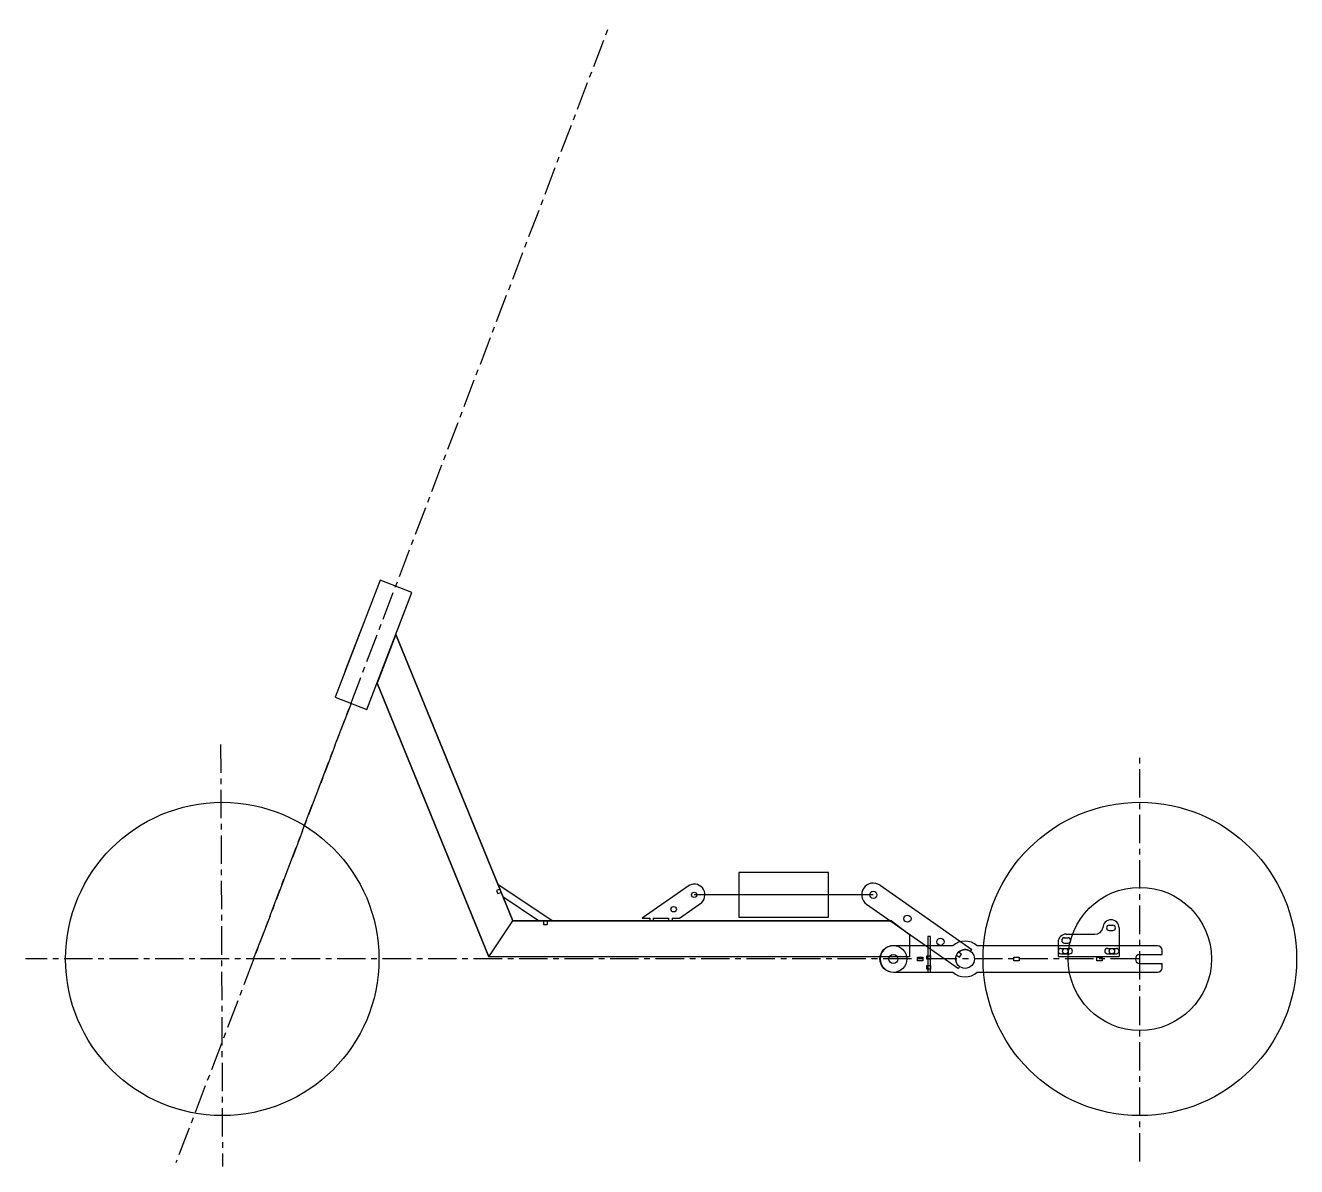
# Model space of a CAD drawing. Header units: millimetres. Extents: x 0 to 4369, y 0 to 3265.
# Drawn here: x 2950 to 4369, y 1963 to 3238 of the extents above; entities that cross this region are included whole.
import ezdxf

# ---------------------------------------------------------------- set-up
doc = ezdxf.new("R2010")
doc.units = ezdxf.units.MM
doc.linetypes.add('CENTER', pattern=[50.8, 31.75, -6.35, 6.35, -6.35])
doc.layers.get('0').update_dxf_attribs({"true_color": 0xffffff})
doc.layers.add('Axis', color=7, linetype='CENTER', true_color=0xffffff)
doc.layers.add('Main', color=7, linetype='Continuous', lineweight=25, true_color=0x000000)

# ---------------------------------------------------------------- blocks, each defined once
blk = doc.blocks.new('Рама')
for p, q in [((-553.5, 357.3), (-555.6, 362.6)), ((-425, 42.5), (-555.6, 362.6)), ((-555.6, 362.6), (-425, 42.5)), ((-555.6, 362.6), (-425, 42.5)), ((-555.6, 362.6), (-425, 42.5)), ((-451.9, 2.5), (-576.6, 308)), ((-451.9, 2.5), (-576.6, 308)), ((-425, 42.5), (-2, 42.5)), ((-2, 42.5), (-425, 42.5))]:
    blk.add_line(p, q)
blk.add_lwpolyline([(-576.6, 308), (-451.9, 2.5), (-425, 42.5), (-555.6, 362.6)], close=True)
blk.add_lwpolyline([(-425, 42.5), (-2, 42.5), (18, 27.5), (18, 2.5), (-451.9, 2.5)])
blk.add_circle((0, 0), 15)
blk = doc.blocks.new('КреплениеТормоза')
for points in [[(-5, 3), (5, 3)], [(47, 3), (57, 3)], [(-5, -3), (5, -3)], [(47, -3), (57, -3)]]:
    blk.add_lwpolyline(points)
for centre, start, end in [((-5, 0), 90, 270), ((5, 0), 270, 90), ((47, 0), 90, 270), ((57, 0), 270, 90)]:
    blk.add_arc(centre, 3, start, end)
blk = doc.blocks.new('Balance')
for p, q in [((-13.5, 14.8), (-80, 14.8)), ((215, 14.8), (13.5, 14.8)), ((195.2, 5), (220, 5)), ((220, 5), (220, 9.8)), ((195.2, -5), (220, -5)), ((220, -9.8), (220, -5)), ((-80, -14.8), (-13.5, -14.8)), ((13.5, -14.8), (215, -14.8))]:
    blk.add_line(p, q)
for points in [[(-53, -2), (-53, 2), (-47, 2), (-47, -2), (-53, -2)], [(-42.5, 3.6), (-38.5, 3.6), (-38.5, -0.4), (-42.5, -0.4), (-42.5, 3.6)], [(54.5, -2), (54.5, 2), (60.5, 2), (60.5, -2), (54.5, -2)], [(147, -2), (147, 2), (153, 2), (153, -2), (147, -2)], [(-42.5, -7.3), (-38.5, -7.3), (-38.5, -11.3), (-42.5, -11.3), (-42.5, -7.3)]]:
    blk.add_lwpolyline(points)
for centre, radius in [((-80, 0), 5), ((-80, 0), 0), ((0, 0), 10.5)]:
    blk.add_circle(centre, radius)
for centre, radius, start, end in [((-80, 0), 14.8, 90, 270), ((0, 0), 20, 47.5189, 132.4811), ((215, 9.8), 5, 0, 90), ((195.2, 0), 5, 90, 270), ((215, -9.8), 5, 270, 0), ((0, 0), 20, 227.5189, 312.4811)]:
    blk.add_arc(centre, radius, start, end)
blk.add_blockref('КреплениеТормоза', (112, 8.8))
blk = doc.blocks.new('Lever')
for p, q in [((0, 10.5), (0, 13)), ((125, 13), (0, 13)), ((10.3, 2), (6.3, 2)), ((6.3, 2), (6.3, -2)), ((0, -10.5), (0, -13)), ((125, -13), (0, -13)), ((6.3, -2), (10.3, -2))]:
    blk.add_line(p, q)
for centre in [(33.5, 0), (78.5, 0), (125, 0)]:
    blk.add_circle(centre, 4)
for centre, radius, start, end in [((0, 0), 10.5, 10.8986, 90), ((125, 0), 13, 270, 90), ((0, 0), 10.5, 270, 349.07)]:
    blk.add_arc(centre, radius, start, end)
blk = doc.blocks.new('DiskBrakeMount')
for centre in [(-26, 8), (26, 8)]:
    blk.add_circle(centre, 3)
at = {"layer": 'Main'}
for p, q in [((23, 37), (27, 37)), ((23, 31), (27, 31)), ((34, 34), (34, 2)), ((-34, 18), (-34, 2)), ((-27, 23), (-23, 23)), ((-27, 17), (-23, 17)), ((-25, 27), (7, 27)), ((-34, 2), (34, 2))]:
    blk.add_line(p, q, dxfattribs=at)
for centre, radius, start, end in [((25, 34), 9, 0, 180), ((7.2, 36.1), 9.09, 269.0098, 346.7402), ((23, 34), 3, 90, 270), ((27, 34), 3, 270, 90), ((-25, 18), 9, 90, 180), ((-27, 20), 3, 90, 270), ((-23, 20), 3, 270, 90)]:
    blk.add_arc(centre, radius, start, end, dxfattribs=at)
blk = doc.blocks.new('Маятник')
at = {"rotation": 144.9999999999845}
blk.add_blockref('Lever', (99, 0), dxfattribs=at)
for name, p in [('DiskBrakeMount', (237, 0.75)), ('Balance', (99, 0))]:
    blk.add_blockref(name, p)
blk = doc.blocks.new('Упор')
for p, q in [((38.1, 52), (-24.5, 52)), ((-24.5, 52), (-17.6, 47.1)), ((-17.6, 47.1), (-19.3, 44.7)), ((-19.3, 44.7), (-16, 42.4)), ((-14.3, 44.8), (-16, 42.4)), ((-14.3, 44.8), (-0.4, 35.1)), ((-0.4, 35.1), (-2.1, 32.6)), ((-2.1, 32.6), (1.2, 30.3)), ((2.9, 32.8), (1.2, 30.3)), ((2.9, 32.8), (9.7, 28)), ((9.7, 28), (40.2, 28.2))]:
    blk.add_line(p, q)
for centre in [(10.1, 40), (38.1, 40)]:
    blk.add_circle(centre, 3)
blk.add_arc((38.1, 40), 12, 280, 90)
blk = doc.blocks.new('УпорГуся')
at = {"layer": 'Main'}
for p, q in [((-70.7, 15.9), (-74.4, 14.4)), ((-74.4, 14.4), (-72.9, 10.7)), ((-12.2, -19.7), (-72.8, 21)), ((-72.8, 21), (-70.7, 15.9)), ((-69.2, 12.2), (-72.9, 10.7)), ((-69.2, 12.2), (-67.1, 7.1)), ((-27.2, -19.7), (-67.1, 7.1)), ((-27.2, -19.7), (-21.7, -19.7)), ((-21.7, -19.7), (-21.7, -23.7)), ((-21.7, -23.7), (-17.7, -23.7)), ((-17.7, -19.7), (-17.7, -23.7)), ((-17.7, -19.7), (-12.2, -19.7))]:
    blk.add_line(p, q, dxfattribs=at)
blk = doc.blocks.new('Аморт')
blk.add_line((0, 0), (-200, 0))
blk.add_lwpolyline([(-150, -25), (-50, -25), (-50, 25), (-150, 25)], close=True)

msp = doc.modelspace()

# ---------------------------------------------------------------- linework, layer by layer
for p, q in [((3342.6, 2503.1), (3381.5, 2604.5)), ((3307.1, 2516.7), (3328.1, 2571.3)), ((3498.2, 2237.6), (3508.2, 2237.6)), ((3603.3, 2237.6), (3645.2, 2237.6))]:
    msp.add_line(p, q)
msp.add_lwpolyline([(3295.9, 2487.5), (3331.4, 2473.8), (3381.5, 2604.5), (3346.1, 2618.2)], close=True)
for centre in [(3169.8, 2195.1), (4194.4, 2195.1)]:
    msp.add_circle(centre, 175)
at = {"color": 0, "lineweight": -2}
msp.add_circle((4194.4, 2195.1), 80, dxfattribs=at)
at = {"layer": 'Axis'}
for p, q in [((3204.8, 2195.1), (3602.1, 3238.1)), ((3313.6, 2480.6), (3118.1, 1967.4)), ((3168, 2434.8), (3170, 1963.1)), ((4194.5, 1968.9), (4194.5, 2421.3))]:
    msp.add_line(p, q, dxfattribs=at)
at = {"layer": 'Axis', "linetype": 'CENTER'}
msp.add_line((4193.4, 2195.1), (2950, 2195.1), dxfattribs=at)
at = {"layer": 'Main'}
msp.add_lwpolyline([(3957.7, 2180.3), (3960.7, 2180.3), (3960.7, 2220.3), (3957.7, 2220.3)], close=True, dxfattribs=at)

# ---------------------------------------------------------------- block references
for name, p in [('Аморт', (3896.8, 2266.8)), ('Маятник', (3900.2, 2195.1))]:
    msp.add_blockref(name, p)
at = {"rotation": 35.00000000000001}
msp.add_blockref('Упор', (3688.5, 2212.1), dxfattribs=at)
at = {"layer": 'Main'}
for name, p in [('Рама', (3919.2, 2195.1)), ('УпорГуся', (3550.3, 2257.3))]:
    msp.add_blockref(name, p, dxfattribs=at)

doc.saveas('drawing.dxf')
